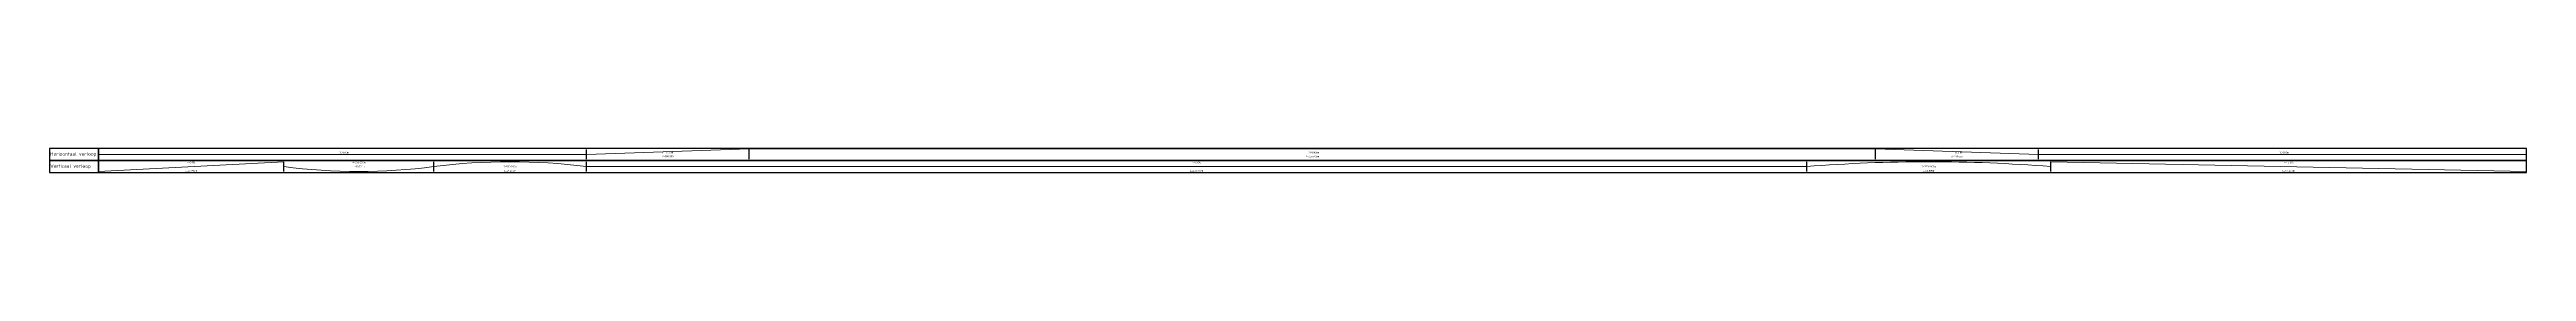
# Model space of a CAD drawing. Extents: x 85476 to 87050, y 436805 to 437377.
# Drawn here: x 86543 to 87050, y 437187 to 437192 of the extents above; entities that cross this region are included whole.
import ezdxf

# ---------------------------------------------------------------- set-up
doc = ezdxf.new("R2010")
doc.units = 0
for name, color, linetype, lineweight in [('X-XX-AL-PROFIELBALK-G', 7, 'Continuous', 25), ('X-XX-AL-T18', 7, 'Continuous', 18), ('X-XX-AL-T25', 7, 'Continuous', 25)]:
    doc.layers.add(name, color=color, linetype=linetype, lineweight=lineweight)
doc.styles.add('NLCS-ISO', font='NLCS-ISO.ttf')

msp = doc.modelspace()

# ---------------------------------------------------------------- linework, layer by layer
at = {"layer": 'X-XX-AL-PROFIELBALK-G', "color": 7, "linetype": 'Continuous', "lineweight": 25}
for p, q in [((86552.905, 437189.615), (86552.905, 437191.615)), ((86552.905, 437187.115), (86552.905, 437189.115)), ((86590.9, 437187.115), (86590.9, 437189.115)), ((86621.62, 437187.115), (86621.62, 437189.115)), ((86652.905, 437189.615), (86652.905, 437191.615)), ((86652.905, 437187.115), (86652.905, 437189.115)), ((86686.238, 437189.615), (86686.238, 437191.615)), ((86902.905, 437187.115), (86902.905, 437189.115)), ((86917.038, 437189.615), (86917.038, 437191.615)), ((86950.372, 437189.615), (86950.372, 437191.615)), ((86952.905, 437187.115), (86952.905, 437189.115)), ((87050.372, 437187.115), (87050.372, 437189.115))]:
    msp.add_line(p, q, dxfattribs=at)
for points in [[(86552.905, 437189.365), (86552.905, 437191.865), (86542.905, 437191.865), (86542.905, 437189.365)], [(86552.905, 437186.865), (86552.905, 437189.365), (86542.905, 437189.365), (86542.905, 437186.865)], [(86552.905, 437189.365), (87050.372, 437189.365), (87050.372, 437191.865), (86552.905, 437191.865)], [(86552.905, 437186.865), (87050.372, 437186.865), (87050.372, 437189.365), (86552.905, 437189.365)]]:
    msp.add_3dface(points, dxfattribs=at)
at = {"layer": 'X-XX-AL-T18', "color": 7, "linetype": 'Continuous', "lineweight": 18}
for p, q in [((86552.905, 437190.615), (86652.905, 437190.615)), ((86552.905, 437187.115), (86590.9, 437189.115)), ((86652.905, 437190.615), (86686.238, 437191.74)), ((86652.905, 437188.115), (86902.905, 437188.115)), ((86686.238, 437191.74), (86917.038, 437191.74)), ((86917.038, 437191.74), (86950.372, 437190.615)), ((86950.372, 437190.615), (87050.372, 437190.615)), ((86952.905, 437189.115), (87050.372, 437187.115))]:
    msp.add_line(p, q, dxfattribs=at)
msp.add_arc((86606.26, 437305.584), 118.469, 262.55025, 277.44975, dxfattribs=at)
at = {"layer": 'X-XX-AL-T18', "color": 7, "linetype": 'Continuous', "lineweight": 18, "extrusion": (0, 0, -1)}
for centre, radius, start, end in [((-86637.262, 437066.275), 122.841, 82.68421, 97.31579), ((-86927.905, 436876.115), 313, 85.41878, 94.58122)]:
    msp.add_arc(centre, radius, start, end, dxfattribs=at)

# ---------------------------------------------------------------- texts
at = {"layer": 'X-XX-AL-T25', "color": 7, "linetype": 'Continuous', "lineweight": 25, "style": 'NLCS-ISO'}
for s, insert, char_height, attachment_point in [('Verticaal verloop', (86543.055, 437188.115), 0.7, 4), ('Horizontaal verloop', (86543.055, 437190.615), 0.7, 4), ('P=0.1%', (86571.902, 437188.965), 0.36, 5), ('L=100.000m', (86602.905, 437191.015), 0.36, 5), ('R=500.000m', (86606.26, 437188.965), 0.36, 5), ('L=30.721m', (86606.26, 437188.115), 0.36, 5), ('R=500.000m', (86637.262, 437188.115), 0.36, 5), ('A=100.000', (86669.571, 437190.215), 0.36, 5), ('L=33.33m', (86669.571, 437191.015), 0.36, 5), ('P=0.0%', (86777.905, 437188.965), 0.36, 5), ('R=300.000m', (86801.638, 437190.215), 0.36, 5), ('L=230.800m', (86801.638, 437191.015), 0.36, 5), ('R=2500.000m', (86927.905, 437188.115), 0.36, 5), ('A=100.000', (86933.705, 437190.215), 0.36, 5), ('L=33.33m', (86933.705, 437191.015), 0.36, 5), ('L=100.000m', (87000.372, 437191.015), 0.36, 5), ('P=-2.0%', (87001.638, 437188.965), 0.36, 5), ('L=37.995m', (86571.902, 437187.265), 0.36, 5), ('L=31.285m', (86637.262, 437187.265), 0.36, 5), ('L=250.000m', (86777.905, 437187.265), 0.36, 5), ('L=50.000m', (86927.905, 437187.265), 0.36, 5), ('L=97.467m', (87001.638, 437187.265), 0.36, 5)]:
    msp.add_mtext(s, dxfattribs=dict(at, insert=insert, char_height=char_height, attachment_point=attachment_point))

doc.saveas('drawing.dxf')
